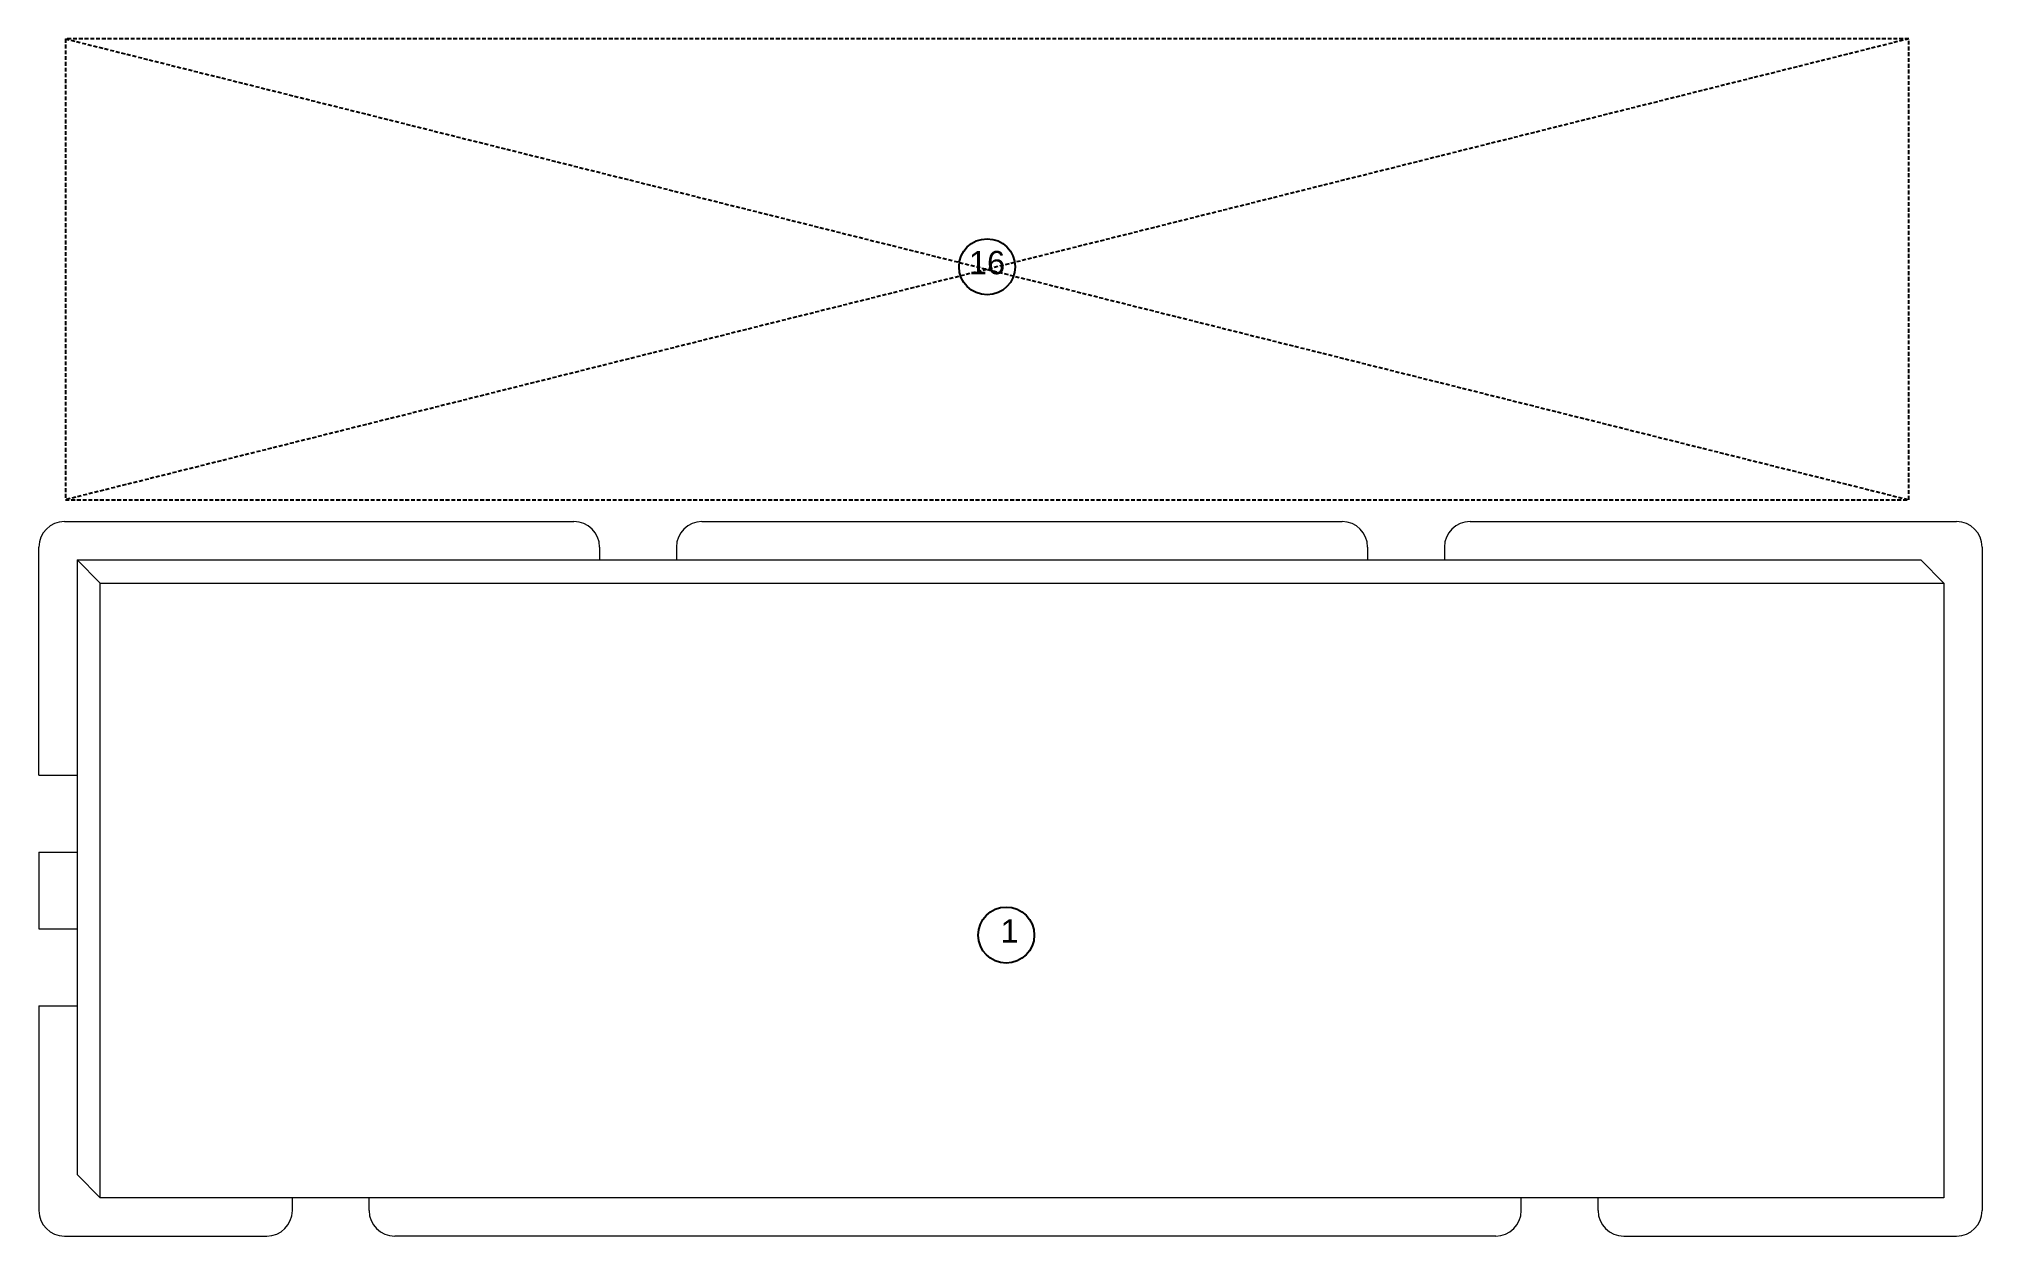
# Model space of a CAD drawing. Header units: inches. Extents: x -4475333 to 345677417, y -211198149 to 2125895.
# Drawn here: x -1076066 to -1000166, y 764699 to 811458 of the extents above; entities that cross this region are included whole.
import ezdxf

# ---------------------------------------------------------------- set-up
doc = ezdxf.new("R2010")
doc.units = ezdxf.units.IN
doc.header["$LTSCALE"] = 150
doc.header["$MEASUREMENT"] = 0
doc.linetypes.add('DASHEDX2', pattern=[1.5, 1, -0.5])
doc.layers.add('cb', color=1, linetype='Continuous', lineweight=50)
doc.layers.add('KHUNG BVE', color=7, linetype='Continuous', lineweight=0)
doc.styles.add('NAM', font='arial.ttf', dxfattribs={"height": 200})

msp = doc.modelspace()

# ---------------------------------------------------------------- texts
at = {"color": 4, "style": 'NAM'}
msp.add_text('1', height=911.2, dxfattribs=at).set_placement((-1038504, 776160.4))
at = {"layer": 'cb', "color": 4, "style": 'NAM'}
msp.add_text('16', height=911.25, dxfattribs=at).set_placement((-1039739.1, 802265))

# ---------------------------------------------------------------- linework, layer by layer
at = {"color": 7, "linetype": 'DASHEDX2'}
for p, q in [((-1003029.2, 811458.2), (-1075029.2, 811458.2)), ((-1075029.2, 811458.2), (-1003029.2, 793458.2)), ((-1003029.2, 811458.2), (-1075029.2, 793458.2)), ((-1003029.2, 793458.2), (-1003029.2, 811458.2)), ((-1075029.2, 793458.2), (-1003029.2, 793458.2))]:
    msp.add_line(p, q, dxfattribs=at)
at = {"linetype": 'DASHEDX2'}
msp.add_line((-1075029.2, 811458.2), (-1075029.2, 793458.2), dxfattribs=at)
at = {"color": 4}
for centre in [(-1039029.2, 802555.7), (-1038283, 776456.6)]:
    msp.add_circle(centre, 1094.8, dxfattribs=at)
at = {"layer": 'KHUNG BVE', "lineweight": 0}
for p, q in [((-1075066, 792608.8), (-1055166, 792608.8)), ((-1050166, 792608.8), (-1025166, 792608.8)), ((-1020166, 792608.8), (-1001166, 792608.8)), ((-1076066, 782699.2), (-1076066, 791608.8)), ((-1073666, 790199.2), (-1074566, 791108.8)), ((-1074566, 791108.8), (-1074566, 767108.8)), ((-1074566, 791108.8), (-1002566, 791108.8)), ((-1054166, 791608.8), (-1054166, 791108.8)), ((-1051166, 791608.8), (-1051166, 791108.8)), ((-1024166, 791608.8), (-1024166, 791108.8)), ((-1021166, 791608.8), (-1021166, 791108.8)), ((-1002566, 791108.8), (-1001666, 790199.2)), ((-1000166, 791608.8), (-1000166, 765699.2)), ((-1073666, 790199.2), (-1001666, 790199.2)), ((-1073666, 766199.2), (-1073666, 790199.2)), ((-1001666, 790199.2), (-1001666, 766199.2)), ((-1076066, 782699.2), (-1074566, 782699.2)), ((-1076066, 779699.2), (-1076066, 776699.2)), ((-1076066, 779699.2), (-1074566, 779699.2)), ((-1076066, 776699.2), (-1074566, 776699.2)), ((-1076066, 773699.2), (-1076066, 765699.2)), ((-1076066, 773699.2), (-1074566, 773699.2)), ((-1074566, 767108.8), (-1073666, 766199.2)), ((-1001666, 766199.2), (-1073666, 766199.2)), ((-1066166, 765699.2), (-1066166, 766199.2)), ((-1063166, 765699.2), (-1063166, 766199.2)), ((-1018166, 765699.2), (-1018166, 766199.2)), ((-1015166, 765699.2), (-1015166, 766199.2)), ((-1075066, 764699.2), (-1067166, 764699.2)), ((-1019166, 764699.2), (-1062166, 764699.2)), ((-1014166, 764699.2), (-1001166, 764699.2))]:
    msp.add_line(p, q, dxfattribs=at)
for centre, start, end in [((-1075066, 791608.8), 90, 180), ((-1055166, 791608.8), 360, 90), ((-1050166, 791608.8), 90, 180), ((-1025166, 791608.8), 360, 90), ((-1020166, 791608.8), 90, 180), ((-1001166, 791608.8), 0, 90), ((-1075066, 765699.2), 180, 270), ((-1067166, 765699.2), 270, 0), ((-1062166, 765699.2), 180, 270), ((-1019166, 765699.2), 270, 0), ((-1014166, 765699.2), 180, 270), ((-1001166, 765699.2), 270, 0)]:
    msp.add_arc(centre, 1000, start, end, dxfattribs=at)

msp.set_redraw_order([(e.dxf.handle, doc.entitydb.next_handle()) for e in msp.query("TEXT MTEXT ATTDEF DIMENSION ARC_DIMENSION")])  # texts and dimensions are drawn at this point

doc.saveas('drawing.dxf')
